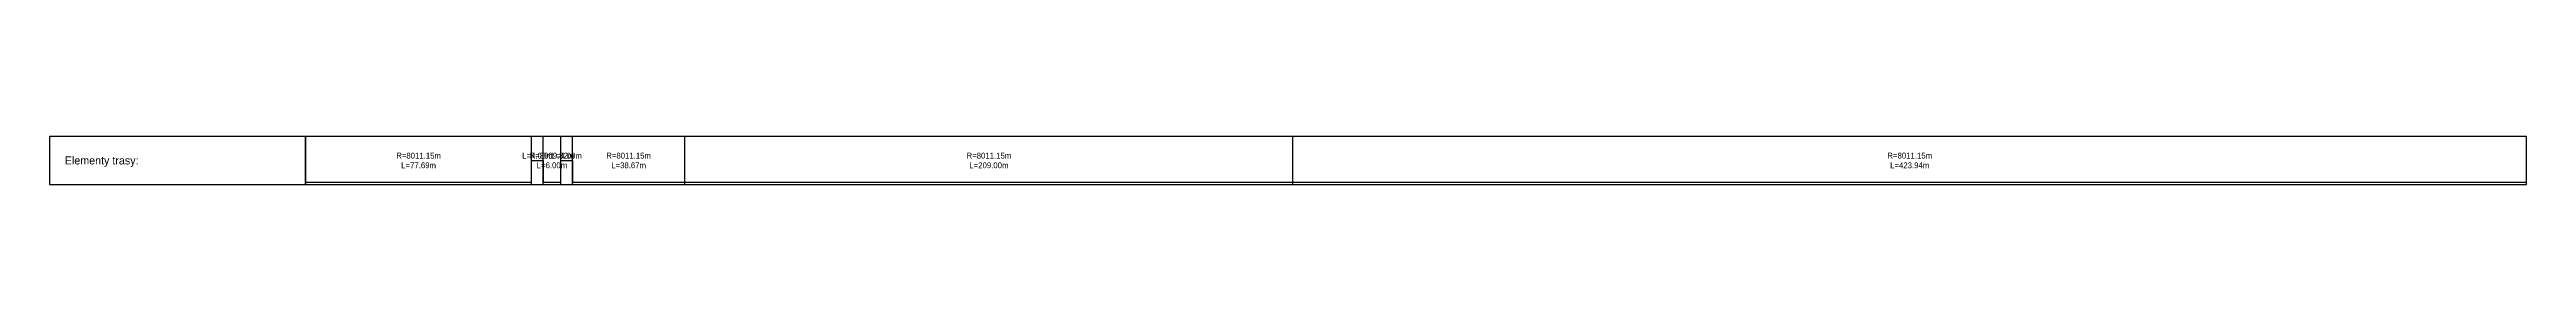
# Model space of a CAD drawing. Header units: metres. Extents: x 7399493 to 7407015, y 5696902 to 5712236.
# Drawn here: x 7402970 to 7403821, y 5709811 to 5709827 of the extents above; entities that cross this region are included whole.
import ezdxf

# ---------------------------------------------------------------- set-up
doc = ezdxf.new("R2010")
doc.units = ezdxf.units.M
doc.layers.add('pomoc', color=140, linetype='Continuous')

# ---------------------------------------------------------------- blocks, each defined once
blk = doc.blocks.new('*U61')
at = {"layer": 'pomoc', "color": 1, "linetype": 'Continuous', "lineweight": -3, "char_height": 2}
for s, insert, attachment_point in [('R=8011.15m^JL=77.69m', (7404131.98, 5712277.55), 5), ('L=4.00m', (7404172.82, 5712278.18), 8), ('R=8009.82m^JL=6.00m', (7404177.82, 5712277.55), 5), ('L=4.00m', (7404182.82, 5712278.18), 8), ('R=8011.15m^JL=38.67m', (7404204.16, 5712277.55), 5), ('R=8011.15m^JL=209.00m', (7404327.99, 5712277.55), 5), ('R=8011.15m^JL=423.94m', (7404644.46, 5712277.55), 5)]:
    blk.add_mtext(s, dxfattribs=dict(at, insert=insert, attachment_point=attachment_point))

msp = doc.modelspace()

# ---------------------------------------------------------------- linework, layer by layer
at = {"layer": 'pomoc', "color": 1, "linetype": 'Continuous', "lineweight": -3}
for p, q in [((7403058.12, 5709810.92), (7403058.12, 5709827.42)), ((7403135.81, 5709810.92), (7403135.81, 5709827.42)), ((7403139.81, 5709810.92), (7403139.81, 5709827.42)), ((7403145.81, 5709810.92), (7403145.81, 5709827.42)), ((7403149.81, 5709810.92), (7403149.81, 5709827.42)), ((7403188.48, 5709810.92), (7403188.48, 5709827.42)), ((7403397.48, 5709810.92), (7403397.48, 5709827.42)), ((7403135.81, 5709819.17), (7403135.81, 5709819.17)), ((7403135.81, 5709819.17), (7403139.81, 5709819.17)), ((7403139.81, 5709819.17), (7403139.81, 5709811.74)), ((7403145.81, 5709811.74), (7403145.81, 5709819.17)), ((7403145.81, 5709819.17), (7403145.81, 5709819.17)), ((7403145.81, 5709819.17), (7403149.81, 5709819.17)), ((7403149.81, 5709819.17), (7403149.81, 5709811.75)), ((7403058.12, 5709811.75), (7403058.12, 5709811.75)), ((7403058.12, 5709811.75), (7403135.81, 5709811.75)), ((7403135.81, 5709811.75), (7403135.81, 5709811.75)), ((7403139.81, 5709811.74), (7403145.81, 5709811.74)), ((7403149.81, 5709811.75), (7403188.48, 5709811.75)), ((7403188.48, 5709811.75), (7403188.48, 5709811.75)), ((7403188.48, 5709811.75), (7403397.48, 5709811.75)), ((7403397.48, 5709811.75), (7403397.48, 5709811.75)), ((7403397.48, 5709811.75), (7403821.42, 5709811.75))]:
    msp.add_line(p, q, dxfattribs=at)
at = {"layer": 'pomoc', "color": 7, "linetype": 'Continuous', "lineweight": -3}
for points in [[(7403058.12, 5709810.92), (7403058.12, 5709827.42), (7402970.12, 5709827.42), (7402970.12, 5709810.92)], [(7403058.12, 5709810.92), (7403821.42, 5709810.92), (7403821.42, 5709827.42), (7403058.12, 5709827.42)]]:
    msp.add_3dface(points, dxfattribs=at)

# ---------------------------------------------------------------- block references
at = {"layer": 'pomoc', "color": 140, "linetype": 'Continuous', "lineweight": -3}
msp.add_blockref('*U61', (-1035.01, -2458.38), dxfattribs=at)

# ---------------------------------------------------------------- texts
at = {"layer": 'pomoc', "color": 7, "linetype": 'Continuous', "lineweight": -3, "insert": (7402975.37, 5709818.77), "char_height": 2.75, "attachment_point": 4}
msp.add_mtext('Elementy trasy:', dxfattribs=at)

doc.saveas('drawing.dxf')
